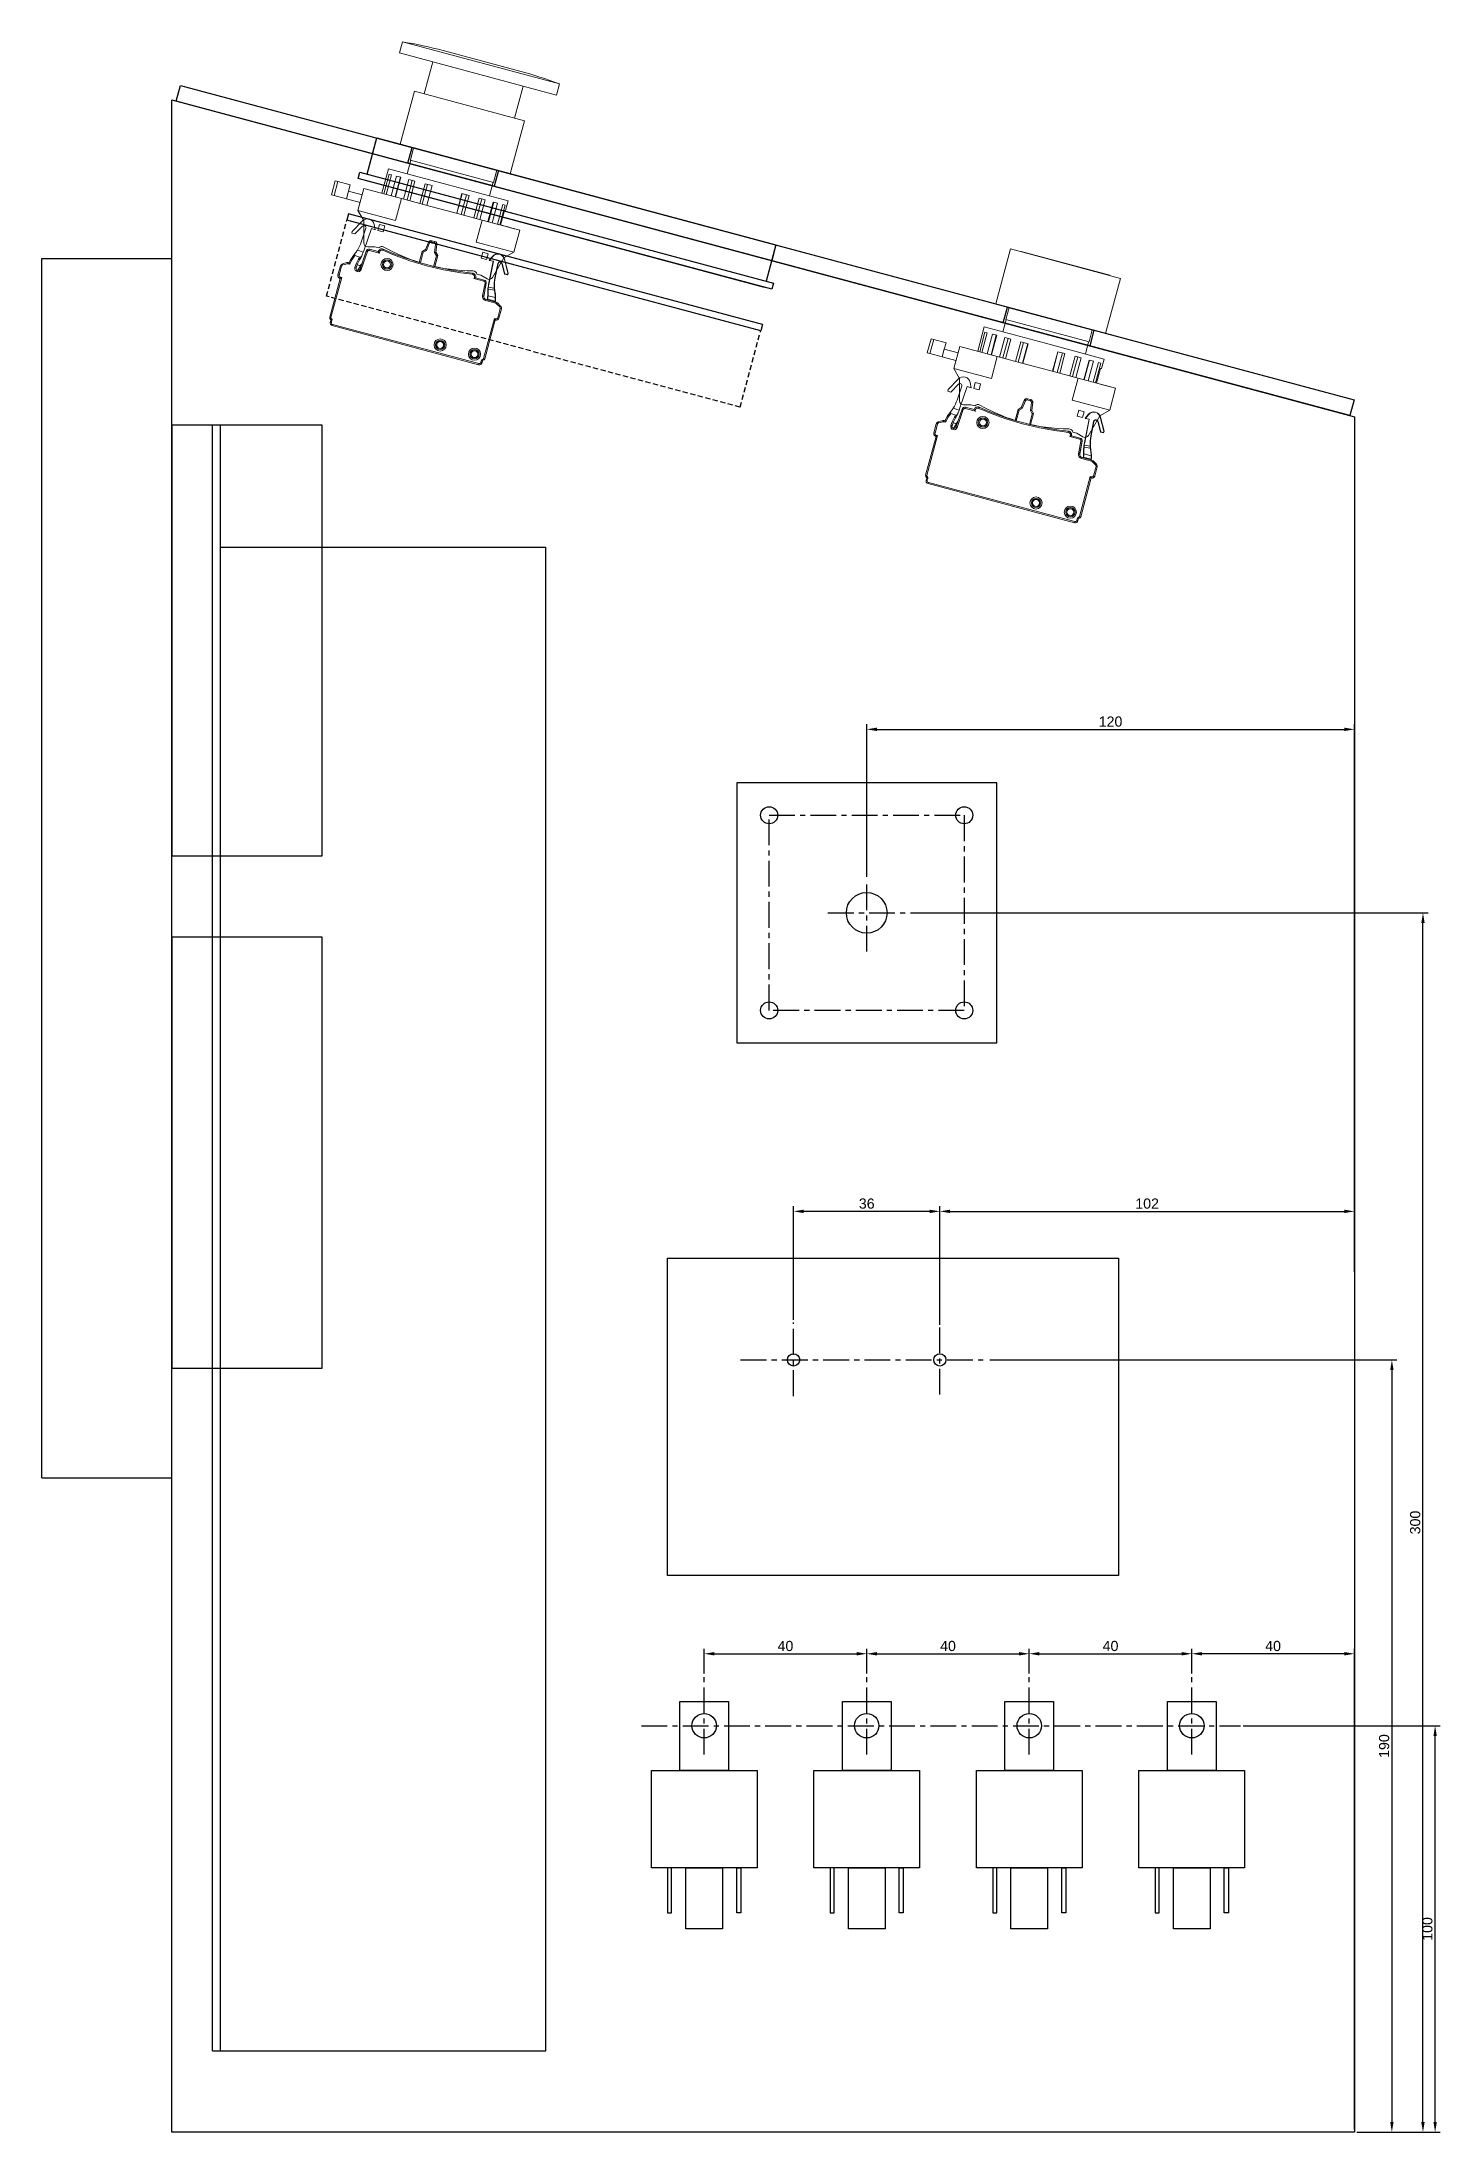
# Model space of a CAD drawing. Header units: millimetres. Extents: x -829 to 2887, y -460 to 1788.
# Drawn here: x 1121 to 1465, y 423 to 937 of the extents above; entities that cross this region are included whole.
import ezdxf

# ---------------------------------------------------------------- set-up
doc = ezdxf.new("R2010")
doc.units = ezdxf.units.MM
doc.linetypes.add('CENTER', pattern=[10.16, 6.35, -1.27, 1.27, -1.27])
doc.linetypes.add('HIDDEN', pattern=[1.905, 1.27, -0.635])
for name, color, linetype in [('Canaletas', 1, 'Continuous'), ('CENTRO', 7, 'CENTER'), ('COTA', 1, 'Continuous')]:
    doc.layers.add(name, color=color, linetype=linetype)
doc.styles.get("Standard").update_dxf_attribs({"font": 'arial.ttf'})
doc.dimstyles.new('ISO-25', dxfattribs={"dimtxt": 2.5, "dimasz": 2.5, "dimexe": 1.25, "dimexo": 0.625, "dimtad": 1, "dimtxsty": 'Standard', "dimcen": 2.5, "dimadec": 0, "dimazin": 0, "dimtfac": 1, "dimtmove": 0, "dimatfit": 3, "dimfxl": 1, "dimarcsym": 0})

msp = doc.modelspace()

# ---------------------------------------------------------------- blocks, each defined once
blk = doc.blocks.new('*D172')
at = {"layer": 'COTA', "color": 0, "lineweight": -2}
for p, q in [((1416.66, 522.54), (1465.15, 522.54)), ((1463.9, 425.04), (1463.9, 520.04)), ((1444.65, 422.54), (1465.15, 422.54))]:
    blk.add_line(p, q, dxfattribs=at)
at = {"layer": 'COTA', "color": 0}
for points in [[(1464.32, 520.04), (1463.49, 520.04), (1463.9, 522.54)], [(1463.49, 425.04), (1464.32, 425.04), (1463.9, 422.54)]]:
    blk.add_solid(points, dxfattribs=at)
at = {"layer": 'Defpoints', "color": 0}
for p in [(1416.04, 522.54), (1463.9, 522.54), (1444.03, 422.54)]:
    blk.add_point(p, dxfattribs=at)
at = {"layer": 'COTA', "color": 0, "insert": (1462, 472.54), "char_height": 2.5, "attachment_point": 5, "rotation": 90}
blk.add_mtext('100', dxfattribs=at)
blk = doc.blocks.new('*D174')
at = {"layer": 'COTA', "color": 0, "lineweight": -2}
for p, q in [((1364.03, 535.36), (1364.03, 541.5)), ((1366.53, 540.25), (1401.53, 540.25)), ((1404.03, 535.36), (1404.03, 541.5))]:
    blk.add_line(p, q, dxfattribs=at)
at = {"layer": 'COTA', "color": 0}
for points in [[(1366.53, 540.67), (1366.53, 539.83), (1364.03, 540.25)], [(1401.53, 539.83), (1401.53, 540.67), (1404.03, 540.25)]]:
    blk.add_solid(points, dxfattribs=at)
at = {"layer": 'Defpoints', "color": 0}
for p in [(1404.03, 540.25), (1364.03, 534.74), (1404.03, 534.74)]:
    blk.add_point(p, dxfattribs=at)
at = {"layer": 'COTA', "color": 0, "insert": (1384.03, 542.15), "char_height": 2.5, "attachment_point": 5}
blk.add_mtext('40', dxfattribs=at)
blk = doc.blocks.new('*D175')
at = {"layer": 'COTA', "color": 0, "lineweight": -2}
for p, q in [((1324.03, 535.36), (1324.03, 541.5)), ((1326.53, 540.25), (1361.53, 540.25)), ((1364.03, 535.36), (1364.03, 541.5))]:
    blk.add_line(p, q, dxfattribs=at)
at = {"layer": 'COTA', "color": 0}
for points in [[(1326.53, 540.67), (1326.53, 539.83), (1324.03, 540.25)], [(1361.53, 539.83), (1361.53, 540.67), (1364.03, 540.25)]]:
    blk.add_solid(points, dxfattribs=at)
at = {"layer": 'Defpoints', "color": 0}
for p in [(1364.03, 540.25), (1324.03, 534.74), (1364.03, 534.74)]:
    blk.add_point(p, dxfattribs=at)
at = {"layer": 'COTA', "color": 0, "insert": (1344.03, 542.15), "char_height": 2.5, "attachment_point": 5}
blk.add_mtext('40', dxfattribs=at)
blk = doc.blocks.new('*D176')
at = {"layer": 'COTA', "color": 0, "lineweight": -2}
for p, q in [((1284.03, 535.36), (1284.03, 541.5)), ((1286.53, 540.25), (1321.53, 540.25)), ((1324.03, 535.36), (1324.03, 541.5))]:
    blk.add_line(p, q, dxfattribs=at)
at = {"layer": 'COTA', "color": 0}
for points in [[(1286.53, 540.67), (1286.53, 539.83), (1284.03, 540.25)], [(1321.53, 539.83), (1321.53, 540.67), (1324.03, 540.25)]]:
    blk.add_solid(points, dxfattribs=at)
at = {"layer": 'Defpoints', "color": 0}
for p in [(1324.03, 540.25), (1284.03, 534.74), (1324.03, 534.74)]:
    blk.add_point(p, dxfattribs=at)
at = {"layer": 'COTA', "color": 0, "insert": (1304.03, 542.15), "char_height": 2.5, "attachment_point": 5}
blk.add_mtext('40', dxfattribs=at)
blk = doc.blocks.new('*D177')
at = {"layer": 'COTA', "color": 0, "lineweight": -2}
for p, q in [((1404.03, 535.36), (1404.03, 541.5)), ((1441.53, 540.25), (1406.53, 540.25)), ((1444.03, 423.17), (1444.03, 541.5))]:
    blk.add_line(p, q, dxfattribs=at)
at = {"layer": 'COTA', "color": 0}
for points in [[(1406.53, 540.67), (1406.53, 539.83), (1404.03, 540.25)], [(1441.53, 539.83), (1441.53, 540.67), (1444.03, 540.25)]]:
    blk.add_solid(points, dxfattribs=at)
at = {"layer": 'Defpoints', "color": 0}
for p in [(1404.03, 540.25), (1404.03, 534.74), (1444.03, 422.54)]:
    blk.add_point(p, dxfattribs=at)
at = {"layer": 'COTA', "color": 0, "insert": (1424.03, 542.15), "char_height": 2.5, "attachment_point": 5}
blk.add_mtext('40', dxfattribs=at)
blk = doc.blocks.new('*D178')
at = {"layer": 'COTA', "color": 0, "lineweight": -2}
for p, q in [((1334.79, 722.54), (1462.16, 722.54)), ((1460.91, 425.04), (1460.91, 720.04)), ((1444.65, 422.54), (1462.16, 422.54))]:
    blk.add_line(p, q, dxfattribs=at)
at = {"layer": 'COTA', "color": 0}
for points in [[(1461.33, 720.04), (1460.49, 720.04), (1460.91, 722.54)], [(1460.49, 425.04), (1461.33, 425.04), (1460.91, 422.54)]]:
    blk.add_solid(points, dxfattribs=at)
at = {"layer": 'Defpoints', "color": 0}
for p in [(1334.17, 722.54), (1460.91, 722.54), (1444.03, 422.54)]:
    blk.add_point(p, dxfattribs=at)
at = {"layer": 'COTA', "color": 0, "insert": (1459.01, 572.54), "char_height": 2.5, "attachment_point": 5, "rotation": 90}
blk.add_mtext('300', dxfattribs=at)
blk = doc.blocks.new('*D179')
at = {"layer": 'COTA', "color": 0, "lineweight": -2}
for p, q in [((1324.03, 731.41), (1324.03, 768.93)), ((1326.53, 767.68), (1441.53, 767.68)), ((1444.03, 634.18), (1444.03, 768.93))]:
    blk.add_line(p, q, dxfattribs=at)
at = {"layer": 'COTA', "color": 0}
for points in [[(1326.53, 768.1), (1326.53, 767.26), (1324.03, 767.68)], [(1441.53, 767.26), (1441.53, 768.1), (1444.03, 767.68)]]:
    blk.add_solid(points, dxfattribs=at)
at = {"layer": 'Defpoints', "color": 0}
for p in [(1444.03, 767.68), (1324.03, 730.78), (1444.03, 633.55)]:
    blk.add_point(p, dxfattribs=at)
at = {"layer": 'COTA', "color": 0, "insert": (1384.03, 769.58), "char_height": 2.5, "attachment_point": 5}
blk.add_mtext('120', dxfattribs=at)
blk = doc.blocks.new('*D193')
at = {"layer": 'COTA', "color": 0, "lineweight": -2}
for p, q in [((1354.34, 612.54), (1454.51, 612.54)), ((1453.26, 610.04), (1453.26, 425.04)), ((1444.65, 422.54), (1454.51, 422.54))]:
    blk.add_line(p, q, dxfattribs=at)
at = {"layer": 'COTA', "color": 0}
for points in [[(1453.68, 610.04), (1452.85, 610.04), (1453.26, 612.54)], [(1452.85, 425.04), (1453.68, 425.04), (1453.26, 422.54)]]:
    blk.add_solid(points, dxfattribs=at)
at = {"layer": 'Defpoints', "color": 0}
for p in [(1353.72, 612.54), (1444.03, 422.54), (1453.26, 422.54)]:
    blk.add_point(p, dxfattribs=at)
at = {"layer": 'COTA', "color": 0, "insert": (1451.36, 517.54), "char_height": 2.5, "attachment_point": 5, "rotation": 90}
blk.add_mtext('190', dxfattribs=at)
blk = doc.blocks.new('*D194')
at = {"layer": 'COTA', "color": 0, "lineweight": -2}
for p, q in [((1444.03, 700.93), (1444.03, 647.84)), ((1342.03, 621.14), (1342.03, 650.34)), ((1344.53, 649.09), (1441.53, 649.09))]:
    blk.add_line(p, q, dxfattribs=at)
at = {"layer": 'COTA', "color": 0}
for points in [[(1344.53, 649.51), (1344.53, 648.67), (1342.03, 649.09)], [(1441.53, 648.67), (1441.53, 649.51), (1444.03, 649.09)]]:
    blk.add_solid(points, dxfattribs=at)
at = {"layer": 'Defpoints', "color": 0}
for p in [(1444.03, 701.55), (1444.03, 649.09), (1342.03, 620.52)]:
    blk.add_point(p, dxfattribs=at)
at = {"layer": 'COTA', "color": 0, "insert": (1393.03, 650.99), "char_height": 2.5, "attachment_point": 5}
blk.add_mtext('102', dxfattribs=at)
blk = doc.blocks.new('*D195')
at = {"layer": 'COTA', "color": 0, "lineweight": -2}
for p, q in [((1306.03, 622.38), (1306.03, 650.34)), ((1339.53, 649.09), (1308.53, 649.09)), ((1342.03, 621.14), (1342.03, 650.34))]:
    blk.add_line(p, q, dxfattribs=at)
at = {"layer": 'COTA', "color": 0}
for points in [[(1308.53, 649.51), (1308.53, 648.67), (1306.03, 649.09)], [(1339.53, 648.67), (1339.53, 649.51), (1342.03, 649.09)]]:
    blk.add_solid(points, dxfattribs=at)
at = {"layer": 'Defpoints', "color": 0}
for p in [(1306.03, 649.09), (1306.03, 621.75), (1342.03, 620.52)]:
    blk.add_point(p, dxfattribs=at)
at = {"layer": 'COTA', "color": 0, "insert": (1324.03, 650.99), "char_height": 2.5, "attachment_point": 5}
blk.add_mtext('36', dxfattribs=at)

# ---------------------------------------------------------------- dimensions: what is measured, and where the dimension line sits
at = {"layer": 'COTA'}
for base, p1, p2, picture, middle in [((1444.028, 767.679), (1324.028, 730.783), (1444.028, 633.555), '*D179', (1384.028, 769.58)), ((1444.028, 649.091), (1342.028, 620.516), (1444.028, 701.554), '*D194', (1393.028, 650.992)), ((1306.028, 649.091), (1342.028, 620.516), (1306.028, 621.753), '*D195', (1324.028, 650.992)), ((1324.028, 540.249), (1284.028, 534.739), (1324.028, 534.739), '*D176', (1304.028, 542.15)), ((1364.028, 540.249), (1324.028, 534.739), (1364.028, 534.739), '*D175', (1344.028, 542.15)), ((1404.028, 540.249), (1364.028, 534.739), (1404.028, 534.739), '*D174', (1384.028, 542.15)), ((1404.028, 540.249), (1444.028, 422.541), (1404.028, 534.739), '*D177', (1424.028, 542.15))]:
    dim = msp.add_linear_dim(base=base, p1=p1, p2=p2, dimstyle='ISO-25', dxfattribs=at)
    dim.commit()
    dim.dimension.update_dxf_attribs({"geometry": picture, "text_midpoint": middle})
for base, p1, p2, picture, middle in [((1460.908, 722.541), (1444.028, 422.541), (1334.17, 722.541), '*D178', (1459.007, 572.541)), ((1453.262, 422.541), (1353.717, 612.541), (1444.028, 422.541), '*D193', (1451.361, 517.541)), ((1463.903, 522.541), (1444.028, 422.541), (1416.036, 522.541), '*D172', (1462.002, 472.541))]:
    dim = msp.add_linear_dim(base=base, p1=p1, p2=p2, angle=90, dimstyle='ISO-25', dxfattribs=at)
    dim.commit()
    dim.dimension.update_dxf_attribs({"geometry": picture, "text_midpoint": middle})

# ---------------------------------------------------------------- linework, layer by layer
at = {"linetype": 'Continuous', "lineweight": 15}
for p, q in [((1209.795, 936.836), (1209.057, 934.083)), ((1248.432, 926.483), (1209.795, 936.836)), ((1247.694, 923.731), (1209.057, 934.083)), ((1217.268, 931.883), (1215.158, 924.011)), ((1238.661, 929.619), (1219.825, 934.666)), ((1237.374, 918.058), (1239.484, 925.931)), ((1247.694, 923.731), (1248.432, 926.483)), ((1212.743, 924.658), (1209.249, 911.618)), ((1239.789, 917.411), (1212.743, 924.658)), ((1236.295, 904.371), (1239.789, 917.411)), ((1236.295, 904.371), (1209.249, 911.618)), ((1212.533, 910.738), (1211.731, 907.744)), ((1206.334, 905.567), (1204.729, 899.578)), ((1206.334, 905.567), (1221.064, 901.62)), ((1211.828, 907.718), (1210.922, 904.337)), ((1232.209, 902.257), (1211.731, 907.744)), ((1232.209, 902.257), (1233.011, 905.251)), ((1193.237, 902.657), (1192.306, 899.18)), ((1192.941, 899.009), (1193.873, 902.487)), ((1193.237, 902.657), (1193.873, 902.487)), ((1193.873, 902.487), (1196.905, 901.674)), ((1196.491, 900.129), (1195.973, 898.197)), ((1196.491, 900.129), (1196.905, 901.674)), ((1199.872, 899.223), (1196.491, 900.129)), ((1198.836, 895.359), (1200.286, 900.768)), ((1200.286, 900.768), (1209.51, 898.297)), ((1206.487, 904.283), (1205.193, 899.453)), ((1207.056, 904.131), (1205.762, 899.301)), ((1207.056, 904.131), (1206.487, 904.283)), ((1208.319, 903.792), (1207.024, 898.963)), ((1209.277, 903.535), (1207.983, 898.706)), ((1209.401, 903.502), (1208.107, 898.673)), ((1209.401, 903.502), (1208.319, 903.792)), ((1211.367, 902.975), (1210.073, 898.146)), ((1212.194, 902.754), (1210.9, 897.924)), ((1212.857, 902.576), (1211.367, 902.975)), ((1212.857, 902.576), (1211.563, 897.747)), ((1215.335, 901.912), (1214.041, 897.083)), ((1215.949, 901.748), (1214.655, 896.918)), ((1217.086, 901.443), (1215.335, 901.912)), ((1217.051, 901.452), (1215.757, 896.623)), ((1217.086, 901.443), (1215.792, 896.613)), ((1221.064, 901.62), (1235.794, 897.673)), ((1231.206, 898.902), (1232.112, 902.283)), ((1192.306, 899.18), (1192.941, 899.009)), ((1192.941, 899.009), (1195.973, 898.197)), ((1199.354, 897.291), (1195.973, 898.197)), ((1208.061, 892.887), (1198.836, 895.359)), ((1198.836, 895.359), (1200.251, 892.91)), ((1209.51, 898.297), (1208.061, 892.887)), ((1216.803, 896.343), (1209.51, 898.297)), ((1216.803, 896.343), (1222.116, 894.919)), ((1229.408, 892.965), (1222.116, 894.919)), ((1224.421, 899.478), (1223.127, 894.648)), ((1224.456, 899.468), (1223.162, 894.639)), ((1225.558, 899.173), (1224.264, 894.343)), ((1226.172, 899.008), (1224.421, 899.478)), ((1226.172, 899.008), (1224.878, 894.179)), ((1228.65, 898.345), (1227.356, 893.515)), ((1229.313, 898.167), (1228.019, 893.337)), ((1230.14, 897.945), (1228.65, 898.345)), ((1230.14, 897.945), (1228.846, 893.116)), ((1232.106, 897.418), (1230.812, 892.589)), ((1232.23, 897.385), (1230.936, 892.556)), ((1233.188, 897.128), (1231.894, 892.299)), ((1233.188, 897.128), (1232.106, 897.418)), ((1234.451, 896.79), (1233.157, 891.961)), ((1235.02, 896.638), (1233.728, 891.818)), ((1234.91, 895.373), (1233.942, 891.761)), ((1235.02, 896.638), (1234.451, 896.79)), ((1235.16, 895.306), (1234.91, 895.373)), ((1235.16, 895.306), (1235.794, 897.673)), ((1197.327, 889.759), (1197.433, 890.158)), ((1198.099, 889.552), (1197.327, 889.759)), ((1197.433, 890.158), (1199.949, 892.763)), ((1199.96, 891.479), (1198.099, 889.552)), ((1199.624, 887.576), (1200.792, 890.968)), ((1202.15, 890.92), (1200.242, 885.377)), ((1200.251, 887.375), (1200.251, 892.91)), ((1203.096, 890.594), (1202.15, 890.92)), ((1202.841, 891.907), (1203.096, 890.594)), ((1204.114, 891.874), (1203.726, 890.425)), ((1203.726, 890.425), (1205.03, 890.076)), ((1205.418, 891.525), (1204.114, 891.874)), ((1205.418, 891.525), (1205.03, 890.076)), ((1227.959, 887.556), (1229.408, 892.965)), ((1229.408, 892.965), (1238.633, 890.493)), ((1233.159, 891.97), (1236.055, 891.194)), ((1236.055, 891.194), (1236.053, 891.185)), ((1236.055, 891.194), (1236.399, 891.102)), ((1236.399, 891.102), (1236.397, 891.092)), ((1236.399, 891.102), (1237.312, 890.858)), ((1237.184, 885.084), (1238.633, 890.493)), ((1237.312, 890.858), (1237.309, 890.848)), ((1200.132, 885.073), (1198.699, 885.612)), ((1199.334, 880.903), (1200.863, 885.342)), ((1201.146, 885.245), (1199.618, 880.806)), ((1201.251, 886.375), (1203.003, 886.375)), ((1201.706, 885.791), (1201.628, 885.501)), ((1204.122, 884.832), (1201.628, 885.501)), ((1201.706, 885.791), (1203.833, 885.221)), ((1203.003, 886.375), (1203.969, 886.116)), ((1213.909, 882.548), (1214.641, 885.279)), ((1214.899, 885.082), (1214.197, 882.463)), ((1214.641, 885.279), (1215.432, 885.736)), ((1215.67, 885.527), (1214.899, 885.082)), ((1215.432, 885.736), (1216.162, 887.498)), ((1216.439, 887.384), (1215.67, 885.527)), ((1216.99, 887.907), (1216.912, 887.617)), ((1217.658, 887.417), (1216.912, 887.617)), ((1216.99, 887.907), (1217.736, 887.707)), ((1217.736, 887.707), (1217.658, 887.417)), ((1217.689, 884.986), (1217.951, 886.978)), ((1218.134, 884.215), (1217.689, 884.986)), ((1218.249, 886.939), (1218, 885.048)), ((1218, 885.048), (1218.456, 884.257)), ((1237.184, 885.084), (1227.959, 887.556)), ((1229.178, 883.606), (1229.566, 885.055)), ((1229.566, 885.055), (1230.87, 884.705)), ((1230.482, 883.256), (1230.87, 884.705)), ((1234.734, 883.67), (1237.184, 885.084)), ((1359.404, 885.878), (1355.78, 872.355)), ((1386.45, 878.631), (1359.404, 885.878)), ((1362.038, 885.276), (1362.012, 885.179)), ((1383.868, 879.427), (1362.038, 885.276)), ((1193.912, 879.493), (1194.515, 881.743)), ((1194.202, 879.415), (1193.912, 879.493)), ((1194.805, 881.666), (1194.202, 879.415)), ((1194.805, 881.666), (1194.515, 881.743)), ((1195.01, 882.238), (1196.112, 882.534)), ((1196.189, 882.244), (1195.088, 881.949)), ((1196.396, 882.244), (1196.474, 882.534)), ((1196.805, 882.134), (1196.396, 882.244)), ((1196.474, 882.534), (1196.638, 882.49)), ((1198.387, 881.193), (1198.098, 881.27)), ((1199.247, 883.833), (1198.099, 884.265)), ((1198.98, 881.862), (1198.633, 881.955)), ((1199.773, 882.179), (1198.749, 880.583)), ((1217.433, 881.596), (1218.134, 884.215)), ((1218.456, 884.257), (1217.725, 881.526)), ((1228.117, 879.645), (1229.083, 879.386)), ((1230.482, 883.256), (1229.178, 883.606)), ((1232.094, 882.897), (1230.975, 877.142)), ((1232.163, 882.883), (1231.044, 877.129)), ((1231.989, 884.096), (1231.112, 883.087)), ((1231.192, 883.072), (1231.112, 883.087)), ((1232.042, 884.05), (1231.192, 883.072)), ((1231.192, 883.072), (1232.163, 882.883)), ((1234.734, 883.67), (1231.967, 878.876)), ((1232.042, 884.05), (1231.989, 884.096)), ((1232.541, 878.75), (1233.226, 882.273)), ((1232.61, 878.737), (1233.295, 882.259)), ((1233.226, 882.273), (1233.295, 882.259)), ((1234.338, 882.302), (1234.27, 882.285)), ((1234.27, 882.285), (1234.918, 879.686)), ((1234.338, 882.302), (1234.976, 879.743)), ((1234.854, 883.375), (1234.922, 883.392)), ((1235.726, 879.879), (1234.854, 883.375)), ((1234.976, 879.743), (1234.918, 879.686)), ((1234.918, 879.686), (1235.691, 879.479)), ((1235.798, 879.878), (1234.922, 883.392)), ((1234.976, 879.743), (1235.642, 879.565)), ((1235.642, 879.565), (1235.726, 879.879)), ((1235.642, 879.565), (1235.691, 879.479)), ((1235.691, 879.479), (1235.798, 879.878)), ((1235.726, 879.879), (1235.798, 879.878)), ((1191.894, 869.062), (1194.455, 878.623)), ((1194.823, 878.835), (1192.183, 868.984)), ((1194.485, 878.925), (1194.407, 878.636)), ((1194.455, 878.623), (1194.407, 878.636)), ((1194.485, 878.925), (1194.823, 878.835)), ((1229.832, 877.943), (1227.342, 878.611)), ((1227.787, 878.802), (1229.91, 878.233)), ((1230.601, 878.51), (1229.083, 879.386)), ((1229.51, 874.334), (1230.121, 877.481)), ((1229.793, 874.196), (1230.42, 877.422)), ((1230.416, 877.423), (1229.804, 874.277)), ((1229.91, 878.233), (1229.832, 877.943)), ((1229.91, 878.233), (1229.914, 878.232)), ((1230.42, 877.422), (1230.416, 877.423)), ((1230.842, 874.779), (1230.761, 874.778)), ((1230.838, 874.361), (1232.601, 873.889)), ((1232.405, 875.767), (1230.891, 876.018)), ((1230.937, 876.478), (1232.374, 876.241)), ((1231.044, 877.129), (1230.975, 877.142)), ((1232.478, 875.226), (1232.558, 875.239)), ((1232.541, 878.75), (1232.61, 878.737)), ((1382.826, 865.108), (1386.45, 878.631)), ((1383.842, 879.33), (1383.868, 879.427)), ((1230.233, 873.177), (1230.31, 873.467)), ((1232.739, 872.506), (1230.233, 873.177)), ((1230.31, 873.467), (1232.817, 872.796)), ((1230.765, 873.552), (1230.76, 873.554)), ((1232.589, 873.064), (1230.765, 873.552)), ((1232.58, 872.859), (1232.594, 873.062)), ((1232.589, 873.064), (1232.594, 873.062)), ((1232.739, 872.506), (1232.817, 872.796)), ((1233.725, 871.596), (1232.918, 872.402)), ((1233.131, 872.614), (1233.937, 871.808)), ((1233.225, 868.959), (1233.828, 871.21)), ((1234.118, 871.132), (1233.515, 868.881)), ((1233.828, 871.21), (1234.118, 871.132)), ((1382.826, 865.108), (1355.78, 872.355)), ((1359.064, 871.475), (1358.262, 868.481)), ((1192.183, 868.984), (1191.894, 869.062)), ((1192.027, 867.949), (1192.153, 868.297)), ((1192.435, 868.195), (1192.308, 867.846)), ((1192.581, 867.323), (1192.503, 867.033)), ((1228.505, 857.386), (1192.503, 867.033)), ((1192.581, 867.323), (1228.583, 857.676)), ((1229.758, 858.916), (1232.397, 868.767)), ((1232.609, 868.399), (1230.048, 858.839)), ((1232.397, 868.767), (1232.735, 868.676)), ((1232.658, 868.386), (1232.609, 868.399)), ((1232.735, 868.676), (1232.658, 868.386)), ((1233.225, 868.959), (1233.515, 868.881)), ((1352.968, 866.69), (1351.363, 860.701)), ((1353.121, 865.407), (1351.827, 860.577)), ((1353.69, 865.254), (1352.396, 860.425)), ((1352.968, 866.69), (1367.699, 862.743)), ((1353.69, 865.254), (1353.121, 865.407)), ((1354.953, 864.916), (1353.659, 860.086)), ((1355.912, 864.659), (1354.618, 859.829)), ((1356.035, 864.626), (1354.741, 859.796)), ((1356.035, 864.626), (1354.953, 864.916)), ((1358.002, 864.099), (1356.708, 859.269)), ((1358.359, 868.455), (1357.556, 865.461)), ((1359.491, 863.7), (1358.002, 864.099)), ((1378.74, 862.994), (1358.262, 868.481)), ((1378.74, 862.994), (1379.542, 865.988)), ((1218.755, 861.41), (1218.762, 861.434)), ((1219.216, 863.098), (1219.223, 863.122)), ((1229.758, 858.916), (1230.048, 858.839)), ((1339.872, 863.78), (1338.94, 860.303)), ((1338.94, 860.303), (1339.576, 860.133)), ((1339.576, 860.133), (1340.508, 863.61)), ((1339.576, 860.133), (1342.608, 859.32)), ((1339.872, 863.78), (1340.508, 863.61)), ((1340.508, 863.61), (1343.539, 862.798)), ((1343.125, 861.252), (1342.608, 859.32)), ((1345.988, 858.415), (1342.608, 859.32)), ((1343.125, 861.252), (1343.539, 862.798)), ((1346.506, 860.346), (1343.125, 861.252)), ((1345.471, 856.483), (1346.92, 861.892)), ((1346.92, 861.892), (1356.145, 859.42)), ((1356.145, 859.42), (1354.695, 854.011)), ((1363.438, 857.466), (1356.145, 859.42)), ((1358.829, 863.877), (1357.534, 859.048)), ((1359.491, 863.7), (1358.197, 858.87)), ((1361.969, 863.036), (1360.675, 858.206)), ((1362.583, 862.871), (1361.289, 858.042)), ((1363.72, 862.567), (1361.969, 863.036)), ((1363.686, 862.576), (1362.392, 857.746)), ((1363.72, 862.567), (1362.426, 857.737)), ((1367.699, 862.743), (1382.429, 858.796)), ((1371.055, 860.601), (1369.761, 855.772)), ((1371.09, 860.592), (1369.796, 855.762)), ((1372.193, 860.297), (1370.898, 855.467)), ((1372.807, 860.132), (1371.055, 860.601)), ((1372.807, 860.132), (1371.512, 855.302)), ((1375.284, 859.468), (1373.99, 854.638)), ((1375.947, 859.29), (1374.653, 854.461)), ((1376.774, 859.069), (1375.284, 859.468)), ((1376.774, 859.069), (1375.48, 854.239)), ((1377.841, 860.025), (1378.643, 863.02)), ((1228.583, 857.676), (1228.505, 857.386)), ((1229.08, 857.993), (1229.145, 858.359)), ((1229.44, 858.306), (1229.376, 857.941)), ((1344.068, 851.282), (1346.584, 853.887)), ((1354.695, 854.011), (1345.471, 856.483)), ((1345.471, 856.483), (1346.885, 854.033)), ((1346.885, 848.498), (1346.885, 854.033)), ((1363.438, 857.466), (1368.75, 856.043)), ((1376.043, 854.088), (1368.75, 856.043)), ((1374.593, 848.679), (1376.043, 854.088)), ((1376.043, 854.088), (1385.267, 851.617)), ((1378.741, 858.542), (1377.447, 853.712)), ((1378.864, 858.509), (1377.57, 853.679)), ((1379.823, 858.252), (1378.529, 853.422)), ((1379.823, 858.252), (1378.741, 858.542)), ((1381.085, 857.914), (1379.791, 853.084)), ((1381.654, 857.761), (1380.363, 852.941)), ((1381.544, 856.497), (1380.576, 852.884)), ((1381.654, 857.761), (1381.085, 857.914)), ((1381.795, 856.43), (1381.544, 856.497)), ((1381.795, 856.43), (1382.429, 858.796)), ((1343.961, 850.883), (1344.068, 851.282)), ((1344.734, 850.676), (1343.961, 850.883)), ((1346.594, 852.602), (1344.734, 850.676)), ((1346.258, 848.699), (1347.427, 852.092)), ((1348.785, 852.043), (1346.876, 846.501)), ((1349.73, 851.718), (1348.785, 852.043)), ((1349.475, 853.03), (1349.73, 851.718)), ((1350.749, 852.998), (1350.361, 851.549)), ((1350.361, 851.549), (1351.665, 851.2)), ((1352.053, 852.649), (1350.749, 852.998)), ((1352.053, 852.649), (1351.665, 851.2)), ((1362.067, 846.859), (1362.797, 848.622)), ((1363.624, 849.03), (1363.547, 848.74)), ((1364.293, 848.541), (1363.547, 848.74)), ((1363.624, 849.03), (1364.37, 848.83)), ((1364.37, 848.83), (1364.293, 848.541)), ((1383.818, 846.208), (1374.593, 848.679)), ((1379.794, 853.094), (1382.69, 852.318)), ((1382.69, 852.318), (1382.687, 852.308)), ((1382.69, 852.318), (1383.034, 852.226)), ((1383.034, 852.226), (1383.031, 852.216)), ((1383.034, 852.226), (1383.946, 851.981)), ((1383.818, 846.208), (1385.267, 851.617)), ((1383.946, 851.981), (1383.944, 851.971)), ((1341.645, 843.362), (1342.746, 843.657)), ((1343.031, 843.367), (1343.108, 843.657)), ((1343.108, 843.657), (1343.272, 843.613)), ((1345.881, 844.957), (1344.733, 845.389)), ((1346.767, 846.197), (1345.333, 846.736)), ((1345.968, 842.027), (1347.497, 846.466)), ((1347.781, 846.368), (1346.252, 841.929)), ((1347.885, 847.498), (1349.637, 847.498)), ((1348.34, 846.914), (1348.262, 846.624)), ((1350.757, 845.956), (1348.262, 846.624)), ((1348.34, 846.914), (1350.467, 846.344)), ((1349.637, 847.498), (1350.603, 847.239)), ((1360.544, 843.672), (1361.275, 846.403)), ((1361.533, 846.205), (1360.832, 843.587)), ((1361.275, 846.403), (1362.067, 846.859)), ((1362.305, 846.651), (1361.533, 846.205)), ((1363.074, 848.507), (1362.305, 846.651)), ((1364.067, 842.72), (1364.769, 845.338)), ((1364.323, 846.11), (1364.586, 848.102)), ((1364.769, 845.338), (1364.323, 846.11)), ((1365.091, 845.38), (1364.359, 842.649)), ((1364.883, 848.063), (1364.634, 846.171)), ((1364.634, 846.171), (1365.091, 845.38)), ((1375.813, 844.729), (1376.201, 846.178)), ((1377.117, 844.38), (1375.813, 844.729)), ((1376.201, 846.178), (1377.505, 845.829)), ((1377.117, 844.38), (1377.505, 845.829)), ((1378.728, 844.02), (1377.61, 838.266)), ((1378.797, 844.007), (1377.679, 838.252)), ((1378.624, 845.22), (1377.747, 844.211)), ((1377.826, 844.195), (1377.747, 844.211)), ((1378.677, 845.174), (1377.826, 844.195)), ((1377.826, 844.195), (1378.797, 844.007)), ((1381.369, 844.793), (1378.601, 840)), ((1378.677, 845.174), (1378.624, 845.22)), ((1381.369, 844.793), (1383.818, 846.208)), ((1381.489, 844.499), (1381.556, 844.516)), ((1382.36, 841.003), (1381.489, 844.499)), ((1382.433, 841.002), (1381.556, 844.516)), ((1338.528, 830.185), (1341.09, 839.746)), ((1341.457, 839.958), (1338.818, 830.108)), ((1340.547, 840.617), (1341.15, 842.867)), ((1340.836, 840.539), (1340.547, 840.617)), ((1341.439, 842.789), (1340.836, 840.539)), ((1341.119, 840.049), (1341.042, 839.759)), ((1341.09, 839.746), (1341.042, 839.759)), ((1341.119, 840.049), (1341.457, 839.958)), ((1341.439, 842.789), (1341.15, 842.867)), ((1342.824, 843.367), (1341.722, 843.072)), ((1343.439, 843.258), (1343.031, 843.367)), ((1345.022, 842.316), (1344.732, 842.394)), ((1345.615, 842.985), (1345.268, 843.079)), ((1346.408, 843.302), (1345.383, 841.707)), ((1376.467, 839.067), (1373.977, 839.734)), ((1374.422, 839.925), (1376.544, 839.357)), ((1374.752, 840.769), (1375.717, 840.51)), ((1377.235, 839.634), (1375.717, 840.51)), ((1376.144, 835.458), (1376.756, 838.604)), ((1376.428, 835.319), (1377.055, 838.546)), ((1377.05, 838.547), (1376.439, 835.4)), ((1376.544, 839.357), (1376.467, 839.067)), ((1376.544, 839.357), (1376.549, 839.355)), ((1377.055, 838.546), (1377.05, 838.547)), ((1379.176, 839.874), (1379.86, 843.396)), ((1379.176, 839.874), (1379.244, 839.861)), ((1379.244, 839.861), (1379.929, 843.383)), ((1379.86, 843.396), (1379.929, 843.383)), ((1380.973, 843.425), (1380.905, 843.409)), ((1380.905, 843.409), (1381.553, 840.81)), ((1380.973, 843.425), (1381.611, 840.867)), ((1381.611, 840.867), (1381.553, 840.81)), ((1381.553, 840.81), (1382.326, 840.603)), ((1381.611, 840.867), (1382.276, 840.688)), ((1382.276, 840.688), (1382.36, 841.003)), ((1382.276, 840.688), (1382.326, 840.603)), ((1382.326, 840.603), (1382.433, 841.002)), ((1382.36, 841.003), (1382.433, 841.002)), ((1376.867, 834.301), (1376.945, 834.591)), ((1379.374, 833.629), (1376.867, 834.301)), ((1376.945, 834.591), (1379.451, 833.919)), ((1377.399, 834.676), (1377.394, 834.677)), ((1377.477, 835.903), (1377.395, 835.902)), ((1379.223, 834.187), (1377.399, 834.676)), ((1377.472, 835.485), (1379.235, 835.012)), ((1379.04, 836.891), (1377.526, 837.141)), ((1377.571, 837.602), (1379.008, 837.364)), ((1377.679, 838.252), (1377.61, 838.266)), ((1379.112, 836.35), (1379.193, 836.363)), ((1379.214, 833.983), (1379.228, 834.186)), ((1379.223, 834.187), (1379.228, 834.186)), ((1379.374, 833.629), (1379.451, 833.919)), ((1380.359, 832.719), (1379.553, 833.526)), ((1379.765, 833.738), (1380.571, 832.932)), ((1338.818, 830.108), (1338.528, 830.185)), ((1338.661, 829.072), (1338.788, 829.421)), ((1339.07, 829.318), (1338.943, 828.97)), ((1339.215, 828.446), (1339.138, 828.157)), ((1375.14, 818.51), (1339.138, 828.157)), ((1339.215, 828.446), (1375.217, 818.8)), ((1376.392, 820.04), (1379.032, 829.89)), ((1379.244, 829.523), (1376.682, 819.962)), ((1379.032, 829.89), (1379.37, 829.8)), ((1379.292, 829.51), (1379.244, 829.523)), ((1379.37, 829.8), (1379.292, 829.51)), ((1379.86, 830.083), (1380.463, 832.333)), ((1379.86, 830.083), (1380.15, 830.005)), ((1380.753, 832.255), (1380.15, 830.005)), ((1380.463, 832.333), (1380.753, 832.255)), ((1365.851, 824.221), (1365.858, 824.245)), ((1365.39, 822.533), (1365.396, 822.558)), ((1375.217, 818.8), (1375.14, 818.51)), ((1375.715, 819.117), (1375.779, 819.482)), ((1376.075, 819.43), (1376.01, 819.064)), ((1376.392, 820.04), (1376.682, 819.962))]:
    msp.add_line(p, q, dxfattribs=at)
for p, q in [((1153.028, 422.541), (1153.028, 922.541)), ((1153.028, 922.541), (1444.028, 844.568)), ((1201.073, 904.284), (1203.454, 913.171)), ((1203.454, 913.171), (1301.688, 886.849)), ((1198.872, 903.218), (1199.286, 904.763)), ((1300.68, 875.938), (1198.872, 903.218)), ((1199.286, 904.763), (1301.094, 877.484)), ((1298.893, 876.417), (1200.658, 902.739)), ((1196.542, 894.524), (1196.128, 892.979)), ((1297.937, 865.699), (1196.128, 892.979)), ((1298.351, 867.245), (1196.542, 894.524)), ((1301.688, 886.849), (1299.307, 877.963)), ((1121.028, 583.541), (1121.028, 883.541)), ((1121.028, 883.541), (1153.028, 883.541)), ((1301.094, 877.484), (1300.68, 875.938)), ((1298.351, 867.245), (1297.937, 865.699)), ((1444.028, 844.568), (1444.028, 422.541)), ((1163.028, 442.541), (1163.028, 842.541)), ((1165.028, 442.541), (1165.028, 842.541)), ((1121.028, 583.541), (1153.028, 583.541)), ((1444.028, 422.541), (1153.028, 422.541))]:
    msp.add_line(p, q)
at = {"linetype": 'HIDDEN'}
for p, q in [((1191.107, 874.24), (1196.128, 892.979)), ((1292.916, 846.961), (1191.107, 874.24)), ((1292.916, 846.961), (1297.937, 865.699))]:
    msp.add_line(p, q, dxfattribs=at)
for points in [[(1154.122, 922.248), (1155.157, 926.112), (1443.969, 848.725), (1442.934, 844.861)], [(1202.418, 909.307), (1203.454, 913.171), (1301.688, 886.849), (1300.653, 882.985)], [(1211.112, 906.978), (1212.147, 910.842), (1233.397, 905.148), (1232.362, 901.284)], [(1357.643, 867.715), (1358.678, 871.579), (1379.928, 865.885), (1378.893, 862.021)], [(1190.028, 736.541), (1190.028, 842.541), (1153.028, 842.541), (1153.028, 736.541)], [(1356.028, 690.541), (1356.028, 754.541), (1292.028, 754.541), (1292.028, 690.541)], [(1190.028, 610.541), (1190.028, 716.541), (1153.028, 716.541), (1153.028, 610.541)], [(1386.028, 559.541), (1275.028, 559.541), (1275.028, 637.541), (1386.028, 637.541)], [(1278.028, 511.541), (1278.028, 528.541), (1290.028, 528.541), (1290.028, 511.541)], [(1318.028, 511.541), (1318.028, 528.541), (1330.028, 528.541), (1330.028, 511.541)], [(1358.028, 511.541), (1358.028, 528.541), (1370.028, 528.541), (1370.028, 511.541)], [(1398.028, 511.541), (1398.028, 528.541), (1410.028, 528.541), (1410.028, 511.541)], [(1271.028, 487.541), (1271.028, 511.541), (1297.028, 511.541), (1297.028, 487.541)], [(1311.028, 487.541), (1311.028, 511.541), (1337.028, 511.541), (1337.028, 487.541)], [(1351.028, 487.541), (1351.028, 511.541), (1377.028, 511.541), (1377.028, 487.541)], [(1391.028, 487.541), (1391.028, 511.541), (1417.028, 511.541), (1417.028, 487.541)], [(1276.028, 476.541), (1276.028, 487.541), (1275.028, 487.541), (1275.028, 476.541)], [(1279.528, 472.541), (1279.528, 487.541), (1288.528, 487.541), (1288.528, 472.541)], [(1292.028, 476.541), (1292.028, 487.541), (1293.028, 487.541), (1293.028, 476.541)], [(1316.028, 476.541), (1316.028, 487.541), (1315.028, 487.541), (1315.028, 476.541)], [(1319.528, 472.541), (1319.528, 487.541), (1328.528, 487.541), (1328.528, 472.541)], [(1332.028, 476.541), (1332.028, 487.541), (1333.028, 487.541), (1333.028, 476.541)], [(1356.028, 476.541), (1356.028, 487.541), (1355.028, 487.541), (1355.028, 476.541)], [(1359.528, 472.541), (1359.528, 487.541), (1368.528, 487.541), (1368.528, 472.541)], [(1372.028, 476.541), (1372.028, 487.541), (1373.028, 487.541), (1373.028, 476.541)], [(1396.028, 476.541), (1396.028, 487.541), (1395.028, 487.541), (1395.028, 476.541)], [(1399.528, 472.541), (1399.528, 487.541), (1408.528, 487.541), (1408.528, 472.541)], [(1412.028, 476.541), (1412.028, 487.541), (1413.028, 487.541), (1413.028, 476.541)]]:
    msp.add_lwpolyline(points, close=True)
at = {"linetype": 'Continuous', "lineweight": 15, "flags": 128}
for points in [[(1200.863, 885.342), (1200.868, 885.341), (1200.883, 885.335), (1200.909, 885.326), (1200.945, 885.314), (1200.988, 885.299), (1201.037, 885.282), (1201.091, 885.264), (1201.146, 885.245)], [(1205.067, 885.81), (1205.065, 885.805), (1205.058, 885.789), (1205.047, 885.764), (1205.032, 885.73), (1205.013, 885.688), (1204.992, 885.641), (1204.969, 885.589), (1204.945, 885.536)], [(1214.641, 885.279), (1214.646, 885.275), (1214.661, 885.264), (1214.684, 885.246), (1214.716, 885.221), (1214.756, 885.191), (1214.8, 885.157), (1214.848, 885.12), (1214.899, 885.082)], [(1215.432, 885.736), (1215.437, 885.732), (1215.45, 885.72), (1215.472, 885.701), (1215.502, 885.675), (1215.538, 885.643), (1215.579, 885.607), (1215.624, 885.568), (1215.67, 885.527)], [(1216.162, 887.498), (1216.167, 887.496), (1216.183, 887.49), (1216.209, 887.479), (1216.243, 887.465), (1216.285, 887.447), (1216.333, 887.428), (1216.385, 887.406), (1216.439, 887.384)], [(1218, 885.048), (1217.994, 885.047), (1217.976, 885.043), (1217.947, 885.038), (1217.909, 885.03), (1217.862, 885.02), (1217.808, 885.01), (1217.75, 884.998), (1217.689, 884.986)], [(1218.249, 886.939), (1218.243, 886.94), (1218.226, 886.942), (1218.199, 886.946), (1218.162, 886.951), (1218.117, 886.957), (1218.065, 886.963), (1218.009, 886.971), (1217.951, 886.978)], [(1195.088, 881.949), (1195.073, 882.005), (1195.058, 882.06), (1195.045, 882.11), (1195.033, 882.154), (1195.023, 882.19), (1195.016, 882.216), (1195.012, 882.233), (1195.01, 882.238)], [(1196.189, 882.244), (1196.174, 882.3), (1196.159, 882.355), (1196.146, 882.405), (1196.134, 882.449), (1196.125, 882.485), (1196.117, 882.512), (1196.113, 882.528), (1196.112, 882.534)], [(1197.99, 884.463), (1197.974, 884.476), (1197.96, 884.488), (1197.948, 884.498), (1197.938, 884.506), (1197.93, 884.512), (1197.924, 884.517), (1197.921, 884.52), (1197.92, 884.521)], [(1199.246, 883.223), (1199.241, 883.225), (1199.227, 883.234), (1199.203, 883.248), (1199.171, 883.267), (1199.132, 883.291), (1199.087, 883.317), (1199.039, 883.346), (1198.988, 883.376)], [(1199.334, 880.903), (1199.339, 880.901), (1199.355, 880.896), (1199.381, 880.887), (1199.416, 880.875), (1199.459, 880.86), (1199.509, 880.843), (1199.562, 880.825), (1199.618, 880.806)], [(1218.134, 884.215), (1218.19, 884.222), (1218.245, 884.229), (1218.295, 884.236), (1218.341, 884.242), (1218.381, 884.247), (1218.413, 884.251), (1218.437, 884.254), (1218.452, 884.256), (1218.456, 884.257)], [(1227.013, 879.93), (1227.012, 879.924), (1227.011, 879.907), (1227.008, 879.88), (1227.004, 879.842), (1226.999, 879.797), (1226.994, 879.746), (1226.988, 879.69), (1226.981, 879.631)], [(1194.823, 878.835), (1194.751, 878.793), (1194.682, 878.754), (1194.619, 878.717), (1194.563, 878.685), (1194.517, 878.659), (1194.483, 878.639), (1194.462, 878.627), (1194.455, 878.623)], [(1229.804, 874.277), (1229.799, 874.278), (1229.782, 874.281), (1229.755, 874.287), (1229.718, 874.294), (1229.673, 874.302), (1229.622, 874.312), (1229.567, 874.323), (1229.51, 874.334)], [(1230.416, 877.423), (1230.41, 877.425), (1230.393, 877.428), (1230.366, 877.433), (1230.33, 877.44), (1230.285, 877.449), (1230.234, 877.459), (1230.179, 877.47), (1230.121, 877.481)], [(1230.76, 873.554), (1230.742, 873.43), (1230.73, 873.355)], [(1232.918, 872.402), (1232.96, 872.444), (1233, 872.483), (1233.036, 872.52), (1233.068, 872.552), (1233.095, 872.579), (1233.114, 872.598), (1233.126, 872.61), (1233.131, 872.614)], [(1233.725, 871.596), (1233.766, 871.637), (1233.806, 871.677), (1233.843, 871.714), (1233.875, 871.746), (1233.901, 871.772), (1233.921, 871.792), (1233.933, 871.804), (1233.937, 871.808)], [(1192.308, 867.846), (1192.253, 867.866), (1192.201, 867.885), (1192.152, 867.903), (1192.109, 867.919), (1192.074, 867.931), (1192.048, 867.941), (1192.032, 867.947), (1192.027, 867.949)], [(1192.259, 868.771), (1192.225, 868.723), (1192.192, 868.678), (1192.161, 868.636), (1192.135, 868.599), (1192.113, 868.569), (1192.096, 868.546), (1192.086, 868.532), (1192.083, 868.528)], [(1192.435, 868.195), (1192.38, 868.215), (1192.328, 868.234), (1192.279, 868.252), (1192.236, 868.267), (1192.201, 868.28), (1192.175, 868.29), (1192.159, 868.295), (1192.153, 868.297)], [(1232.397, 868.767), (1232.439, 868.695), (1232.478, 868.626), (1232.515, 868.563), (1232.547, 868.507), (1232.574, 868.461), (1232.593, 868.427), (1232.605, 868.406), (1232.609, 868.399)], [(1229.08, 857.993), (1229.138, 857.983), (1229.193, 857.973), (1229.245, 857.964), (1229.289, 857.956), (1229.326, 857.95), (1229.353, 857.945), (1229.37, 857.942), (1229.376, 857.941)], [(1229.145, 858.359), (1229.202, 858.348), (1229.258, 858.339), (1229.309, 858.33), (1229.354, 858.322), (1229.391, 858.315), (1229.418, 858.31), (1229.435, 858.307), (1229.44, 858.306)], [(1229.585, 858.769), (1229.591, 858.711), (1229.597, 858.655), (1229.603, 858.603), (1229.607, 858.558), (1229.611, 858.521), (1229.614, 858.493), (1229.616, 858.476), (1229.617, 858.471)], [(1362.797, 848.622), (1362.802, 848.62), (1362.818, 848.613), (1362.843, 848.603), (1362.878, 848.588), (1362.92, 848.571), (1362.968, 848.551), (1363.02, 848.53), (1363.074, 848.507)], [(1342.824, 843.367), (1342.809, 843.424), (1342.794, 843.478), (1342.781, 843.528), (1342.769, 843.572), (1342.759, 843.608), (1342.752, 843.635), (1342.748, 843.652), (1342.746, 843.657)], [(1344.625, 845.587), (1344.609, 845.6), (1344.594, 845.611), (1344.582, 845.621), (1344.572, 845.63), (1344.564, 845.636), (1344.559, 845.641), (1344.555, 845.643), (1344.554, 845.644)], [(1345.88, 844.346), (1345.876, 844.349), (1345.861, 844.357), (1345.838, 844.372), (1345.806, 844.391), (1345.767, 844.414), (1345.722, 844.441), (1345.673, 844.47), (1345.623, 844.5)], [(1347.497, 846.466), (1347.502, 846.464), (1347.518, 846.459), (1347.544, 846.45), (1347.579, 846.437), (1347.622, 846.423), (1347.672, 846.406), (1347.725, 846.387), (1347.781, 846.368)], [(1351.702, 846.934), (1351.699, 846.928), (1351.692, 846.913), (1351.681, 846.887), (1351.666, 846.853), (1351.648, 846.812), (1351.627, 846.764), (1351.604, 846.713), (1351.58, 846.66)], [(1361.275, 846.403), (1361.28, 846.399), (1361.295, 846.388), (1361.319, 846.369), (1361.351, 846.345), (1361.39, 846.315), (1361.435, 846.281), (1361.483, 846.244), (1361.533, 846.205)], [(1362.067, 846.859), (1362.071, 846.855), (1362.085, 846.844), (1362.107, 846.824), (1362.136, 846.798), (1362.172, 846.767), (1362.214, 846.731), (1362.258, 846.691), (1362.305, 846.651)], [(1364.634, 846.171), (1364.628, 846.17), (1364.611, 846.167), (1364.582, 846.161), (1364.543, 846.153), (1364.496, 846.144), (1364.442, 846.133), (1364.384, 846.122), (1364.323, 846.11)], [(1364.883, 848.063), (1364.877, 848.064), (1364.861, 848.066), (1364.833, 848.069), (1364.796, 848.074), (1364.751, 848.08), (1364.7, 848.087), (1364.644, 848.094), (1364.586, 848.102)], [(1364.769, 845.338), (1364.825, 845.345), (1364.879, 845.353), (1364.93, 845.359), (1364.976, 845.365), (1365.016, 845.371), (1365.048, 845.375), (1365.071, 845.378), (1365.086, 845.38), (1365.091, 845.38)], [(1341.457, 839.958), (1341.386, 839.917), (1341.317, 839.877), (1341.253, 839.841), (1341.197, 839.808), (1341.152, 839.782), (1341.118, 839.762), (1341.097, 839.75), (1341.09, 839.746)], [(1341.722, 843.072), (1341.707, 843.129), (1341.692, 843.183), (1341.679, 843.233), (1341.667, 843.277), (1341.658, 843.313), (1341.65, 843.34), (1341.646, 843.356), (1341.645, 843.362)], [(1345.968, 842.027), (1345.974, 842.025), (1345.989, 842.02), (1346.015, 842.011), (1346.051, 841.998), (1346.094, 841.984), (1346.143, 841.967), (1346.197, 841.948), (1346.252, 841.929)], [(1373.647, 841.053), (1373.647, 841.048), (1373.645, 841.031), (1373.642, 841.003), (1373.638, 840.966), (1373.633, 840.921), (1373.628, 840.869), (1373.622, 840.813), (1373.616, 840.755)], [(1377.05, 838.547), (1377.045, 838.548), (1377.028, 838.551), (1377.001, 838.557), (1376.964, 838.564), (1376.919, 838.572), (1376.869, 838.582), (1376.813, 838.593), (1376.756, 838.604)], [(1376.439, 835.4), (1376.433, 835.402), (1376.416, 835.405), (1376.389, 835.41), (1376.352, 835.417), (1376.308, 835.426), (1376.257, 835.436), (1376.202, 835.446), (1376.144, 835.458)], [(1377.394, 834.677), (1377.376, 834.553), (1377.364, 834.478)], [(1379.553, 833.526), (1379.594, 833.567), (1379.634, 833.607), (1379.671, 833.644), (1379.703, 833.676), (1379.729, 833.702), (1379.749, 833.722), (1379.761, 833.734), (1379.765, 833.738)], [(1338.943, 828.97), (1338.888, 828.99), (1338.835, 829.009), (1338.786, 829.027), (1338.744, 829.042), (1338.709, 829.055), (1338.682, 829.064), (1338.666, 829.07), (1338.661, 829.072)], [(1338.894, 829.894), (1338.859, 829.847), (1338.826, 829.801), (1338.796, 829.759), (1338.769, 829.722), (1338.747, 829.692), (1338.731, 829.67), (1338.721, 829.656), (1338.717, 829.651)], [(1339.07, 829.318), (1339.015, 829.338), (1338.962, 829.358), (1338.913, 829.375), (1338.871, 829.391), (1338.835, 829.404), (1338.809, 829.413), (1338.793, 829.419), (1338.788, 829.421)], [(1379.032, 829.89), (1379.073, 829.819), (1379.113, 829.75), (1379.15, 829.686), (1379.182, 829.631), (1379.208, 829.585), (1379.228, 829.551), (1379.24, 829.53), (1379.244, 829.523)], [(1380.359, 832.719), (1380.401, 832.761), (1380.44, 832.801), (1380.477, 832.837), (1380.509, 832.869), (1380.536, 832.896), (1380.555, 832.915), (1380.567, 832.927), (1380.571, 832.932)], [(1375.715, 819.117), (1375.773, 819.106), (1375.828, 819.097), (1375.879, 819.088), (1375.924, 819.08), (1375.961, 819.073), (1375.988, 819.068), (1376.005, 819.065), (1376.01, 819.064)], [(1375.779, 819.482), (1375.837, 819.472), (1375.892, 819.462), (1375.943, 819.453), (1375.988, 819.445), (1376.025, 819.439), (1376.052, 819.434), (1376.069, 819.431), (1376.075, 819.43)], [(1376.22, 819.893), (1376.226, 819.834), (1376.232, 819.778), (1376.237, 819.727), (1376.242, 819.682), (1376.246, 819.644), (1376.249, 819.617), (1376.25, 819.6), (1376.251, 819.594)]]:
    msp.add_lwpolyline(points, dxfattribs=at)
at = {"linetype": 'Continuous', "lineweight": 15}
for centre, radius in [((1205.987, 882.055), 1.5), ((1205.987, 882.055), 1.15), ((1205.987, 882.055), 0.854), ((1219.055, 862.248), 1.5), ((1219.055, 862.248), 1.15), ((1219.055, 862.248), 0.891), ((1219.055, 862.248), 0.854), ((1227.507, 859.983), 1.5), ((1227.507, 859.983), 1.15), ((1227.507, 859.983), 0.891), ((1227.507, 859.983), 0.854), ((1352.621, 843.179), 1.5), ((1352.621, 843.179), 1.15), ((1352.621, 843.179), 0.854), ((1365.69, 823.371), 1.5), ((1365.69, 823.371), 1.15), ((1365.69, 823.371), 0.891), ((1365.69, 823.371), 0.854), ((1374.142, 821.107), 1.5), ((1374.142, 821.107), 1.15), ((1374.142, 821.107), 0.891), ((1374.142, 821.107), 0.854)]:
    msp.add_circle(centre, radius, dxfattribs=at)
for centre, radius in [((1300.028, 746.541), 2.1), ((1348.028, 746.541), 2.1), ((1324.028, 722.541), 5), ((1300.028, 698.541), 2.1), ((1348.028, 698.541), 2.1), ((1306.028, 612.541), 1.5), ((1342.028, 612.541), 1.5), ((1284.028, 522.541), 3), ((1324.028, 522.541), 3), ((1364.028, 522.541), 3), ((1404.028, 522.541), 3)]:
    msp.add_circle(centre, radius)
for centre, radius, start, end in [((1192.568, 832.942), 105.312, 75, 80.5854), ((1211.404, 827.895), 105.312, 69.4146, 75), ((1201.172, 891.582), 1.7, 11, 136), ((1200.319, 891.131), 0.5, 341, 136), ((1190.169, 890.831), 9.995, 320.84801, 322.93982), ((1190.169, 890.831), 10, 328.54008, 341), ((1189.368, 889.121), 11.5, 339.38985, 341), ((1201.251, 887.375), 1, 180, 270), ((1201.524, 885.114), 0.7, 75, 161.00017), ((1201.529, 885.113), 0.7, 75, 161), ((1204.702, 884.988), 0.9, 66.05021, 165), ((1204.74, 885.479), 1, 60.40596, 140.4285), ((1204.702, 884.988), 0.6, 66.05021, 195), ((1234.71, 952.545), 73.322, 246.05021, 263.94979), ((1234.71, 952.545), 73.022, 246.05021, 263.94979), ((1227.457, 925.478), 45, 240.40596, 269.59404), ((1216.809, 887.231), 0.7, 75, 157.5), ((1216.809, 887.231), 0.4, 75, 157.5), ((1217.555, 887.031), 0.4, 352.5, 75), ((1217.555, 887.031), 0.7, 352.5, 75), ((1233.272, 882.981), 1.7, 14, 139), ((1233.272, 882.981), 1.63, 14, 139), ((1194.588, 879.312), 0.7, 165, 255), ((1195.191, 881.562), 0.7, 105, 165), ((1195.191, 881.562), 0.4, 105, 165), ((1196.293, 881.857), 0.7, 75, 105), ((1196.293, 881.857), 0.4, 75, 105), ((1205.678, 878.204), 10.005, 140.84801, 154.63525), ((1205.678, 878.204), 9.705, 141.35006, 156.10855), ((1198.866, 881.064), 0.795, 165, 341), ((1206.11, 879.123), 8.295, 149.15491, 165), ((1198.866, 881.064), 0.495, 165, 341), ((1206.11, 879.123), 7.995, 149.15491, 165), ((1199.162, 882.538), 0.7, 255, 334.30254), ((1189.368, 889.121), 11.205, 329.15491, 331.83969), ((1189.368, 889.121), 11.505, 329.15491, 334.66282), ((1226.918, 879.035), 0.6, 315, 83.94979), ((1226.918, 879.035), 0.9, 345, 83.94979), ((1227.131, 879.479), 1, 9.5715, 89.59404), ((1233.785, 882.164), 0.57, 14, 169), ((1233.785, 882.164), 0.5, 14, 169), ((1194.588, 879.312), 0.4, 165, 255), ((1230.491, 874.143), 1, 169, 255), ((1229.729, 877.557), 0.4, 349, 75), ((1229.729, 877.557), 0.7, 349, 75), ((1229.733, 877.556), 0.7, 348.99983, 75), ((1231.101, 879.376), 1, 240, 330), ((1222.766, 874.66), 7.995, 350.74261, 0.84509), ((1242.264, 874.948), 11.505, 175.33718, 180.84509), ((1222.766, 874.66), 8.077, 357.87711, 0.84509), ((1242.264, 874.948), 11.423, 174.62603, 180.84509), ((1242.264, 874.948), 11.5, 169, 170.61015), ((1242.264, 874.948), 11.43, 169, 172.30528), ((1242.426, 876.829), 10.07, 169, 183.34896), ((1242.426, 876.829), 10.077, 186.04784, 189.15199), ((1242.426, 876.829), 10, 169, 181.45992), ((1222.681, 873.648), 9.923, 1.38958, 9.15199), ((1242.426, 876.829), 9.995, 187.06018, 189.15199), ((1222.681, 873.648), 10.005, 355.36475, 9.15199), ((1230.491, 874.143), 0.7, 169, 255), ((1232.636, 872.119), 0.4, 45, 75), ((1232.636, 872.119), 0.7, 45, 75), ((1233.442, 871.313), 0.4, 345, 45), ((1233.442, 871.313), 0.7, 345, 45), ((1192.377, 868.933), 0.5, 165, 234.04794), ((1192.684, 867.709), 0.7, 160, 255), ((1191.966, 868.366), 0.2, 340, 54.04794), ((1192.377, 868.933), 0.2, 165, 234.04794), ((1191.966, 868.366), 0.5, 340, 54.04794), ((1192.684, 867.709), 0.4, 160, 255), ((1232.839, 869.063), 0.7, 255, 345), ((1232.839, 869.063), 0.4, 255, 345), ((1219.055, 862.248), 0.865, 79.27209, 250.1722), ((1229.565, 858.968), 0.2, 275.95206, 345), ((1228.686, 858.063), 0.7, 255, 350), ((1228.686, 858.063), 0.4, 255, 350), ((1229.637, 858.272), 0.5, 95.95206, 170), ((1229.637, 858.272), 0.2, 95.95206, 170), ((1229.565, 858.968), 0.5, 275.95206, 345), ((1347.806, 852.706), 1.7, 11, 136), ((1336.803, 851.955), 10, 328.54008, 341), ((1346.954, 852.255), 0.5, 341, 136), ((1363.443, 848.354), 0.7, 75, 157.5), ((1363.443, 848.354), 0.4, 75, 157.5), ((1364.189, 848.154), 0.7, 352.5, 75), ((1342.927, 842.981), 0.7, 75, 105), ((1352.313, 839.327), 10.005, 140.84801, 154.63525), ((1352.313, 839.327), 9.705, 141.35006, 156.10855), ((1336.803, 851.955), 9.995, 320.84801, 322.93982), ((1352.745, 840.247), 8.295, 149.15491, 165), ((1352.745, 840.247), 7.995, 149.15491, 165), ((1336.003, 850.245), 11.205, 329.15491, 331.83969), ((1336.003, 850.245), 11.505, 329.15491, 334.66282), ((1336.003, 850.245), 11.5, 339.38985, 341), ((1347.885, 848.498), 1, 180, 270), ((1348.159, 846.238), 0.7, 75, 161.00017), ((1348.163, 846.237), 0.7, 75, 161), ((1351.336, 846.111), 0.9, 66.05021, 165), ((1351.374, 846.602), 1, 60.40596, 140.4285), ((1351.336, 846.111), 0.6, 66.05021, 195), ((1381.344, 913.669), 73.322, 246.05021, 263.94979), ((1381.344, 913.669), 73.022, 246.05021, 263.94979), ((1374.091, 886.601), 45, 240.40596, 269.59404), ((1364.189, 848.154), 0.4, 352.5, 75), ((1379.907, 844.105), 1.7, 14, 139), ((1379.907, 844.105), 1.63, 14, 139), ((1380.42, 843.288), 0.57, 14, 169), ((1380.42, 843.288), 0.5, 14, 169), ((1341.223, 840.435), 0.7, 165, 255), ((1341.223, 840.435), 0.4, 165, 255), ((1341.826, 842.686), 0.7, 105, 165), ((1341.826, 842.686), 0.4, 105, 165), ((1342.927, 842.981), 0.4, 75, 105), ((1345.5, 842.188), 0.795, 165, 341), ((1345.5, 842.188), 0.495, 165, 341), ((1345.796, 843.662), 0.7, 255, 334.30254), ((1373.553, 840.158), 0.6, 315, 83.94979), ((1373.553, 840.158), 0.9, 345, 83.94979), ((1373.765, 840.603), 1, 9.5715, 89.59404), ((1376.363, 838.681), 0.4, 349, 75), ((1376.363, 838.681), 0.7, 349, 75), ((1376.368, 838.679), 0.7, 348.99983, 75), ((1377.735, 840.5), 1, 240, 330), ((1389.061, 837.953), 10.07, 169, 183.34896), ((1389.061, 837.953), 10, 169, 181.45992), ((1377.126, 835.267), 1, 169, 255), ((1377.126, 835.267), 0.7, 169, 255), ((1369.401, 835.784), 7.995, 350.74261, 0.84509), ((1388.899, 836.071), 11.505, 175.33718, 180.84509), ((1369.401, 835.784), 8.077, 357.87711, 0.84509), ((1388.899, 836.071), 11.423, 174.62603, 180.84509), ((1388.899, 836.071), 11.5, 169, 170.61015), ((1388.899, 836.071), 11.43, 169, 172.30528), ((1389.061, 837.953), 10.077, 186.04784, 189.15199), ((1369.315, 834.772), 9.923, 1.38958, 9.15199), ((1389.061, 837.953), 9.995, 187.06018, 189.15199), ((1369.315, 834.772), 10.005, 355.36475, 9.15199), ((1379.27, 833.243), 0.4, 45, 75), ((1379.27, 833.243), 0.7, 45, 75), ((1339.011, 830.056), 0.5, 165, 234.04794), ((1339.319, 828.833), 0.7, 160, 255), ((1338.6, 829.489), 0.2, 340, 54.04794), ((1339.011, 830.056), 0.2, 165, 234.04794), ((1338.6, 829.489), 0.5, 340, 54.04794), ((1339.319, 828.833), 0.4, 160, 255), ((1379.473, 830.186), 0.7, 255, 345), ((1379.473, 830.186), 0.4, 255, 345), ((1380.076, 832.437), 0.4, 345, 45), ((1380.076, 832.437), 0.7, 345, 45), ((1365.69, 823.371), 0.865, 79.27209, 250.1722), ((1375.321, 819.186), 0.7, 255, 350), ((1375.321, 819.186), 0.4, 255, 350), ((1376.272, 819.395), 0.5, 95.95206, 170), ((1376.272, 819.395), 0.2, 95.95206, 170), ((1376.199, 820.092), 0.2, 275.95206, 345), ((1376.199, 820.092), 0.5, 275.95206, 345)]:
    msp.add_arc(centre, radius, start, end, dxfattribs=at)
for centre, major_axis, ratio, start_param, end_param in [((1190.186, 890.879), (-3.524, -9.369), 0.9999873, 1.2788603, 1.3764861), ((1189.348, 889.067), (-4.048, -10.764), 0.9999873, 1.4933165, 1.5758348), ((1201.524, 885.114), (0.386, -0.104), 0.9999617, 1.5707963, 3.0717821), ((1222.771, 874.679), (-2.089, -7.798), 0.9999973, 1.6926345, 1.7932641), ((1242.255, 874.891), (-1.876, -11.346), 0.9999873, 4.7073505, 4.7898688), ((1242.292, 875.119), (-1.866, -11.285), 0.9998858, 4.7570806, 4.7975501), ((1242.401, 876.679), (-1.638, -9.904), 0.9998858, 4.9199547, 4.9672275), ((1242.434, 876.879), (-1.633, -9.876), 0.9999873, 4.9066992, 5.0043251), ((1222.675, 873.626), (-2.57, -9.591), 0.9999973, 1.7759853, 1.859091), ((1336.821, 852.002), (-3.524, -9.369), 0.9999873, 1.2788603, 1.3764861), ((1335.982, 850.191), (-4.048, -10.764), 0.9999873, 1.4933165, 1.5758348), ((1348.159, 846.238), (0.386, -0.104), 0.9999617, 1.5707963, 3.0717821), ((1369.406, 835.802), (-2.089, -7.798), 0.9999973, 1.6926345, 1.7932641), ((1388.889, 836.014), (-1.876, -11.346), 0.9999873, 4.7073505, 4.7898688), ((1388.927, 836.242), (-1.866, -11.285), 0.9998858, 4.7570806, 4.7975501), ((1389.036, 837.803), (-1.638, -9.904), 0.9998858, 4.9199547, 4.9672275), ((1389.069, 838.002), (-1.633, -9.876), 0.9999873, 4.9066992, 5.0043251), ((1369.309, 834.749), (-2.57, -9.591), 0.9999973, 1.7759853, 1.859091)]:
    msp.add_ellipse(centre, major_axis=major_axis, ratio=ratio, start_param=start_param, end_param=end_param, dxfattribs=at)
for points, knots in [([(1198.145, 884.808), (1198.114, 884.763), (1198.051, 884.673), (1198.002, 884.554), (1197.992, 884.481), (1197.99, 884.463)], [0, 0, 0, 0, 0.4244512, 0.8616095, 1, 1, 1, 1]), ([(1203.833, 885.221), (1203.834, 885.218), (1203.837, 885.213), (1203.861, 885.172), (1203.907, 885.099), (1203.991, 884.977), (1204.071, 884.884), (1204.121, 884.833), (1204.122, 884.832)], [0, 0, 0, 0, 0.1250533, 0.2496123, 0.4191171, 0.6601611, 0.9940863, 1, 1, 1, 1]), ([(1196.805, 882.134), (1196.804, 882.135), (1196.795, 882.154), (1196.778, 882.191), (1196.756, 882.237), (1196.738, 882.275), (1196.724, 882.306), (1196.71, 882.335), (1196.694, 882.369), (1196.677, 882.405), (1196.662, 882.437), (1196.651, 882.461), (1196.644, 882.477), (1196.639, 882.488), (1196.638, 882.489), (1196.638, 882.49)], [0, 0, 0, 0, 0.0063793, 0.115304, 0.2257486, 0.2904055, 0.3554359, 0.4217558, 0.4885848, 0.5890562, 0.6921791, 0.7680568, 0.8457417, 0.9216497, 1, 1, 1, 1]), ([(1197.99, 884.463), (1197.99, 884.451), (1197.988, 884.426), (1197.993, 884.392), (1198.002, 884.36), (1198.014, 884.335), (1198.029, 884.314), (1198.046, 884.296), (1198.066, 884.281), (1198.084, 884.271), (1198.096, 884.266), (1198.099, 884.265)], [0, 0, 0, 0, 0.1612585, 0.3250913, 0.446517, 0.5707952, 0.6663264, 0.7644728, 0.8600907, 0.9587105, 1, 1, 1, 1]), ([(1199.247, 883.833), (1199.266, 883.828), (1199.311, 883.816), (1199.399, 883.829), (1199.526, 883.888), (1199.664, 884.013), (1199.732, 884.136), (1199.766, 884.198)], [0, 0, 0, 0, 0.0786687, 0.1832268, 0.3573701, 0.6759987, 1, 1, 1, 1]), ([(1227.787, 878.802), (1227.785, 878.8), (1227.78, 878.797), (1227.739, 878.774), (1227.662, 878.733), (1227.529, 878.671), (1227.412, 878.629), (1227.344, 878.611), (1227.342, 878.611)], [0, 0, 0, 0, 0.1250534, 0.2496129, 0.419117, 0.660161, 0.9940863, 1, 1, 1, 1]), ([(1343.439, 843.258), (1343.439, 843.259), (1343.43, 843.278), (1343.412, 843.315), (1343.39, 843.361), (1343.372, 843.399), (1343.358, 843.429), (1343.344, 843.459), (1343.329, 843.492), (1343.312, 843.528), (1343.297, 843.56), (1343.286, 843.584), (1343.278, 843.6), (1343.273, 843.611), (1343.273, 843.612), (1343.272, 843.613)], [0, 0, 0, 0, 0.0063793, 0.115304, 0.2257486, 0.2904055, 0.3554359, 0.4217558, 0.4885848, 0.5890562, 0.6921791, 0.7680568, 0.8457417, 0.9216497, 1, 1, 1, 1]), ([(1344.625, 845.587), (1344.624, 845.575), (1344.623, 845.55), (1344.627, 845.515), (1344.636, 845.484), (1344.648, 845.459), (1344.663, 845.437), (1344.68, 845.419), (1344.701, 845.404), (1344.719, 845.394), (1344.73, 845.39), (1344.733, 845.389)], [0, 0, 0, 0, 0.1612585, 0.3250913, 0.446517, 0.5707952, 0.6663264, 0.7644728, 0.8600907, 0.9587105, 1, 1, 1, 1]), ([(1344.779, 845.931), (1344.749, 845.887), (1344.686, 845.796), (1344.636, 845.677), (1344.627, 845.604), (1344.625, 845.587)], [0, 0, 0, 0, 0.4244512, 0.8616095, 1, 1, 1, 1]), ([(1345.881, 844.957), (1345.901, 844.952), (1345.945, 844.94), (1346.033, 844.953), (1346.16, 845.011), (1346.298, 845.137), (1346.366, 845.26), (1346.401, 845.321)], [0, 0, 0, 0, 0.0786687, 0.1832268, 0.3573701, 0.6759987, 1, 1, 1, 1]), ([(1350.467, 846.344), (1350.468, 846.342), (1350.471, 846.336), (1350.495, 846.296), (1350.541, 846.222), (1350.626, 846.101), (1350.706, 846.007), (1350.756, 845.957), (1350.757, 845.956)], [0, 0, 0, 0, 0.1250533, 0.2496123, 0.4191171, 0.6601611, 0.9940863, 1, 1, 1, 1]), ([(1374.422, 839.925), (1374.419, 839.924), (1374.414, 839.921), (1374.373, 839.898), (1374.297, 839.857), (1374.163, 839.794), (1374.047, 839.753), (1373.978, 839.734), (1373.977, 839.734)], [0, 0, 0, 0, 0.1250534, 0.2496129, 0.419117, 0.660161, 0.9940863, 1, 1, 1, 1])]:
    msp.add_open_spline(points, degree=3, knots=knots, dxfattribs=at)
at = {"layer": 'Canaletas'}
for p, q in [((1165.028, 812.541), (1245.028, 812.541)), ((1245.028, 442.541), (1245.028, 812.541)), ((1163.028, 442.541), (1245.028, 442.541))]:
    msp.add_line(p, q, dxfattribs=at)
at = {"layer": 'CENTRO'}
for p, q in [((1324.028, 713.02), (1324.028, 730.783)), ((1314.476, 722.541), (1334.17, 722.541)), ((1306.028, 603.652), (1306.028, 621.753)), ((1342.028, 604.03), (1342.028, 620.516)), ((1293.004, 612.541), (1353.717, 612.541)), ((1284.028, 515.464), (1284.028, 534.739)), ((1324.028, 515.464), (1324.028, 534.739)), ((1364.028, 515.464), (1364.028, 534.739)), ((1404.028, 515.464), (1404.028, 534.739)), ((1268.591, 522.541), (1416.036, 522.541))]:
    msp.add_line(p, q, dxfattribs=at)
msp.add_lwpolyline([(1300.028, 698.541), (1300.028, 746.541), (1348.028, 746.541), (1348.028, 698.541)], close=True, dxfattribs=at)

msp.set_redraw_order([(e.dxf.handle, doc.entitydb.next_handle()) for e in msp.query("TEXT MTEXT ATTDEF DIMENSION ARC_DIMENSION")])  # texts and dimensions are drawn at this point

doc.saveas('drawing.dxf')
